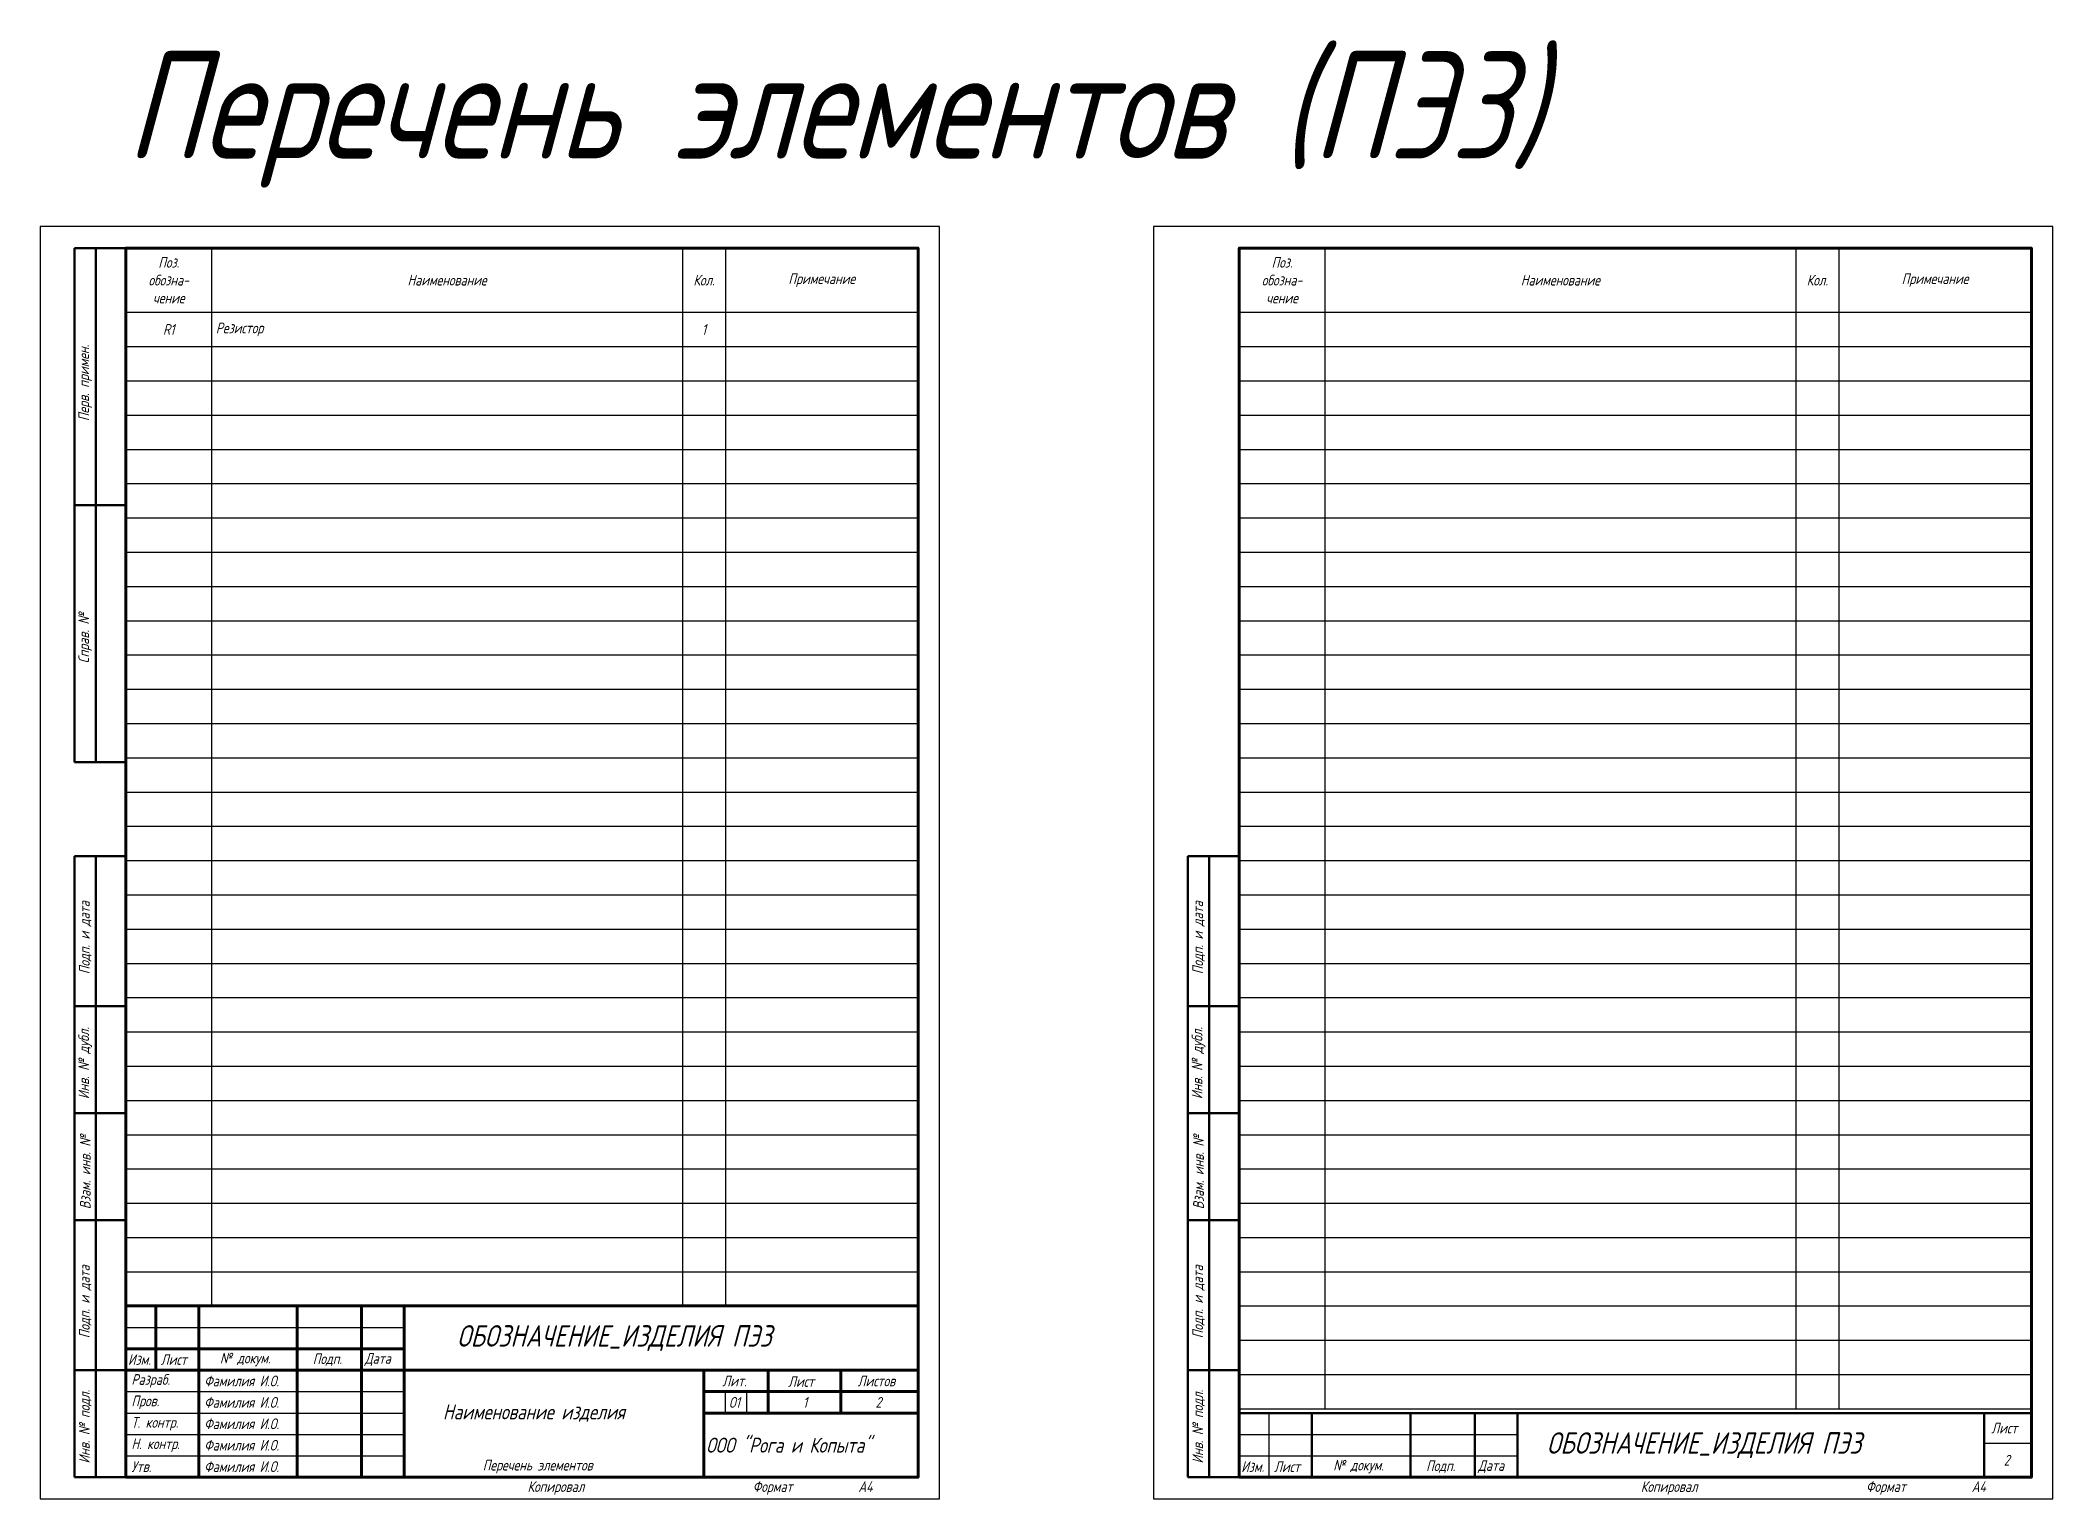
# Model space of a CAD drawing. Header units: millimetres. Extents: x -1 to 889, y -897 to 420.
# Drawn here: x -0.5 to 469.5, y -896.7 to -556.2 of the extents above; entities that cross this region are included whole.
import ezdxf

# ---------------------------------------------------------------- set-up
doc = ezdxf.new("R2010")
doc.units = ezdxf.units.MM
doc.styles.add('ГОСТ 2.304', font='CS_Gost2304.shx')

msp = doc.modelspace()

# ---------------------------------------------------------------- texts
at = {"attachment_point": 4, "style": 'ГОСТ 2.304'}
for s, insert, char_height, width in [('\\pi20.051;{\\Q15;Перечень элементов (ПЭ3)}', (-0.52, -574.7), 25, 470), ('\\pi12.33;{\\Q15;ОБОЗНАЧЕНИЕ_ИЗДЕЛИЯ ПЭ3}', (84.48, -859.2), 5, 120), ('{\\Q15; Фамилия И.О.}', (36.48, -869.2), 2.5, 23), ('{\\Q15; Фамилия И.О.}', (36.48, -874.2), 2.5, 23), ('\\pi0.82131;{\\Q15;О1}', (159.48, -874.2), 2.5, 5), ('\\pi8.0558;{\\Q15;2}', (186.48, -874.2), 2.5, 18), ('{\\Q15; Фамилия И.О.}', (36.48, -879.2), 2.5, 23), ('\\pi9.0343;{\\Q15;Наименование изделия}', (84.48, -876.7), 3.5, 70), ('{\\Q15; Фамилия И.О.}', (36.48, -884.2), 2.5, 23), ('\\pi0.51234;{\\Q15;ООО "Рога и Копыта"}', (154.48, -884.2), 3.5, 50), ('\\pi6.8301;{\\Q15;ОБОЗНАЧЕНИЕ_ИЗДЕЛИЯ ПЭ3}', (344.48, -884.2), 5, 109), ('{\\Q15; Фамилия И.О.}', (36.48, -889.2), 2.5, 23), ('\\pi18.329;{\\Q15;Перечень элементов}', (84.48, -889.2), 2.5, 70), ('\\pi4.5558;{\\Q15;2}', (453.48, -887.7), 2.5, 11)]:
    msp.add_mtext(s, dxfattribs=dict(at, insert=insert, char_height=char_height, width=width))

# ---------------------------------------------------------------- blocks, each defined once
blk = doc.blocks.new('ПЭ3 (первый лист)')
blk.add_line((22, 292), (20, 292))
at = {"linetype": 'Continuous', "lineweight": 60}
for p, q in [((20, 292), (20, 172)), ((20, 150), (20, 5)), ((20, 5), (20, 45)), ((20, 45), (205, 45)), ((27, 30), (27, 45)), ((37, 5), (37, 45)), ((60, 5), (60, 45)), ((75, 5), (75, 45)), ((85, 5), (85, 45)), ((205, 5), (205, 45)), ((20, 35), (85, 35)), ((20, 30), (85, 30)), ((85, 30), (205, 30)), ((155, 5), (155, 30)), ((170, 20), (170, 30)), ((187, 20), (187, 30)), ((155, 25), (205, 25)), ((155, 20), (205, 20)), ((20, 5), (205, 5))]:
    blk.add_line(p, q, dxfattribs=at)
at = {"linetype": 'Continuous', "lineweight": 25}
for p, q in [((20, 40), (85, 40)), ((20, 25), (85, 25)), ((160, 20), (160, 25)), ((165, 20), (165, 25)), ((20, 20), (85, 20)), ((20, 15), (85, 15)), ((20, 10), (85, 10))]:
    blk.add_line(p, q, dxfattribs=at)
blk.add_lwpolyline([(0, 0), (210, 0), (210, 297), (0, 297), (0, 0)], dxfattribs=at)
at = {"linetype": 'Continuous', "lineweight": 50, "ltscale": 0.5, "flags": 128}
for points in [[(8, 292), (20, 292)], [(8, 172), (8, 292)], [(13, 172), (13, 292)], [(8, 232), (20, 232)], [(20, 172), (8, 172)], [(8, 150), (20, 150)], [(8, 5), (8, 150)], [(13, 150), (13, 5)], [(8, 115), (13, 115)], [(13, 115), (20, 115)], [(8, 90), (13, 90)], [(13, 90), (20, 90)], [(8, 65), (13, 65)], [(13, 65), (20, 65)], [(8, 30), (13, 30)], [(13, 30), (20, 30)], [(20, 5), (8, 5)]]:
    blk.add_lwpolyline(points, dxfattribs=at)
at = {"linetype": 'Continuous', "lineweight": 60}
blk.add_lwpolyline([(20, 5), (205, 5), (205, 292), (20, 292), (20, 5)], dxfattribs=at)
at = {"char_height": 2.5, "attachment_point": 4, "rotation": 90, "style": 'ГОСТ 2.304'}
for s, insert, width in [('\\pi19.577;{\\Q15;Перв. примен.}', (10.5, 232), 60), ('\\pi23.058;{\\Q15;Справ. №}', (10.5, 172), 60), ('\\pi7.453;{\\Q15;Подп. и дата}', (10.5, 115), 35), ('\\pi3.2958;{\\Q15;Инв. № дубл.}', (10.5, 90), 25), ('\\pi2.5881;{\\Q15;Взам. инв. №}', (10.5, 65), 25), ('\\pi7.453;{\\Q15;Подп. и дата}', (10.5, 30), 35), ('\\pi3.2333;{\\Q15;Инв. № подл.}', (10.5, 5), 25)]:
    blk.add_mtext(s, dxfattribs=dict(at, insert=insert, width=width))
at = {"char_height": 2.5, "attachment_point": 4, "style": 'ГОСТ 2.304'}
for s, insert, width in [('\\pi0.48325;{\\Q15;Изм.}', (20, 32.5), 7), ('\\pi1.1415;{\\Q15;Лист}', (27, 32.5), 10), ('\\pi4.9688;{\\Q15;№ докум.}', (37, 32.5), 23), ('\\pi3.6395;{\\Q15;Подп.}', (60, 32.5), 15), ('\\pi0.79455;{\\Q15;Дата}', (75, 32.5), 10), ('{\\Q15; Разраб.}', (20, 27.5), 17.1073), ('\\pi4.2958;{\\Q15;Лит.}', (155, 27.5), 15), ('\\pi4.6415;{\\Q15;Лист}', (170, 27.37), 17), ('\\pi2.6103;{\\Q15; Листов}', (187, 27.5), 18), ('{\\Q15; Пров.}', (20, 22.5), 17), ('\\pi8.1038;{\\Q15;1}', (170, 22.5), 17), ('{\\Q15; Т. контр.}', (20, 17.5), 17), ('{\\Q15; Н. контр.}', (20, 12.5), 17), ('{\\Q15; Утв.}', (20, 7.5), 17), ('{\\Q15;Копировал}', (113.79, 2.5), 41.2143), ('{\\Q15;Формат            А4}', (166.39, 2.5), 38.6068)]:
    blk.add_mtext(s, dxfattribs=dict(at, insert=insert, width=width))
blk = doc.blocks.new('*T6')
at = {"color": 0, "linetype": 'ByBlock', "lineweight": -2, "transparency": 16777216}
for p, q in [((0, 0), (185, 0)), ((0, 0), (0, -247)), ((20, 0), (20, -247)), ((130, 0), (130, -247)), ((140, 0), (140, -247)), ((185, 0), (185, -247)), ((0, -15), (185, -15)), ((0, -23), (185, -23)), ((0, -31), (185, -31)), ((0, -39), (185, -39)), ((0, -47), (185, -47)), ((0, -55), (185, -55)), ((0, -63), (185, -63)), ((0, -71), (185, -71)), ((0, -79), (185, -79)), ((0, -87), (185, -87)), ((0, -95), (185, -95)), ((0, -103), (185, -103)), ((0, -111), (185, -111)), ((0, -119), (185, -119)), ((0, -127), (185, -127)), ((0, -135), (185, -135)), ((0, -143), (185, -143)), ((0, -151), (185, -151)), ((0, -159), (185, -159)), ((0, -167), (185, -167)), ((0, -175), (185, -175)), ((0, -183), (185, -183)), ((0, -191), (185, -191)), ((0, -199), (185, -199)), ((0, -207), (185, -207)), ((0, -215), (185, -215)), ((0, -223), (185, -223)), ((0, -231), (185, -231)), ((0, -239), (185, -239)), ((0, -247), (185, -247))]:
    blk.add_line(p, q, dxfattribs=at)
at = {"color": 0, "transparency": 16777216, "char_height": 2.5, "style": 'ГОСТ 2.304'}
for s, insert, width, attachment_point in [('{\\Q15;Поз.\\Pобозна-\\Pчение}', (10, -7.5), 18, 5), ('{\\Q15;Наименование}', (75, -7.5), 108, 5), ('{\\Q15;Кол.}', (135, -7.5), 8, 5), ('{\\Q15;Примечание}', (162.5, -7.5), 43, 5), ('{\\Q15;\\C256;R1}', (10, -19), 18, 5), ('{\\Q15;\\C256;Резистор}', (21, -19), 108, 4), ('{\\Q15;\\C256;1}', (135, -19), 8, 5)]:
    blk.add_mtext(s, dxfattribs=dict(at, insert=insert, width=width, attachment_point=attachment_point))
blk = doc.blocks.new('ПЭ3 (последующие листы)')
blk.add_line((22, 292), (20, 292))
at = {"linetype": 'Continuous', "lineweight": 60}
for p, q in [((20, 292), (20, 172)), ((20, 150), (20, 5)), ((20, 5), (20, 45))]:
    blk.add_line(p, q, dxfattribs=at)
at = {"linetype": 'Continuous', "lineweight": 25}
blk.add_lwpolyline([(0, 0), (210, 0), (210, 297), (0, 297), (0, 0)], dxfattribs=at)
at = {"linetype": 'Continuous', "lineweight": 60}
blk.add_lwpolyline([(20, 5), (205, 5), (205, 292), (20, 292), (20, 5)], dxfattribs=at)
at = {"linetype": 'Continuous', "lineweight": 50, "ltscale": 0.5, "flags": 128}
for points in [[(8, 150), (20, 150)], [(8, 5), (8, 150)], [(13, 150), (13, 5)], [(8, 115), (13, 115)], [(13, 115), (20, 115)], [(8, 90), (13, 90)], [(13, 90), (20, 90)], [(8, 65), (13, 65)], [(13, 65), (20, 65)], [(8, 30), (13, 30)], [(13, 30), (20, 30)], [(20, 20), (20, 5)], [(20, 20), (205, 20)], [(37, 20), (37, 5)], [(60, 20), (60, 5)], [(75, 20), (75, 5)], [(85, 20), (85, 5)], [(194, 20), (194, 5)], [(205, 5), (205, 20)], [(20, 5), (8, 5)], [(20, 5), (205, 5)]]:
    blk.add_lwpolyline(points, dxfattribs=at)
at = {"linetype": 'Continuous', "lineweight": 25, "ltscale": 0.25, "flags": 128}
for points in [[(27, 5), (27, 20)], [(20, 15), (85, 15)], [(20, 10), (85, 10)], [(194, 13), (205, 13)]]:
    blk.add_lwpolyline(points, dxfattribs=at)
at = {"char_height": 2.5, "attachment_point": 4, "rotation": 90, "style": 'ГОСТ 2.304'}
for s, insert, width in [('\\pi7.453;{\\Q15;Подп. и дата}', (10.5, 115), 35), ('\\pi3.2958;{\\Q15;Инв. № дубл.}', (10.5, 90), 25), ('\\pi2.5881;{\\Q15;Взам. инв. №}', (10.5, 65), 25), ('\\pi7.453;{\\Q15;Подп. и дата}', (10.5, 30), 35), ('\\pi3.2333;{\\Q15;Инв. № подл.}', (10.5, 5), 25)]:
    blk.add_mtext(s, dxfattribs=dict(at, insert=insert, width=width))
at = {"char_height": 2.5, "attachment_point": 4, "style": 'ГОСТ 2.304'}
for s, insert, width in [('\\pi1.6415;{\\Q15;Лист}', (194, 16.5), 11), ('\\pi0.48325;{\\Q15;Изм.}', (20, 7.5), 7), ('\\pi1.1415;{\\Q15;Лист}', (27, 7.5), 10), ('\\pi4.9688;{\\Q15;№ докум.}', (37, 7.5), 23), ('\\pi3.6395;{\\Q15;Подп.}', (60, 7.5), 15), ('\\pi0.79455;{\\Q15;Дата}', (75, 7.5), 10), ('{\\Q15;Копировал}', (113.79, 2.5), 41.2143), ('{\\Q15;Формат            А4}', (166.39, 2.5), 38.6068)]:
    blk.add_mtext(s, dxfattribs=dict(at, insert=insert, width=width))
blk = doc.blocks.new('*T8')
at = {"color": 0, "linetype": 'ByBlock', "lineweight": -2, "transparency": 16777216}
for p, q in [((0, 0), (185, 0)), ((0, 0), (0, -271)), ((20, 0), (20, -271)), ((130, 0), (130, -271)), ((140, 0), (140, -271)), ((185, 0), (185, -271)), ((0, -15), (185, -15)), ((0, -23), (185, -23)), ((0, -31), (185, -31)), ((0, -39), (185, -39)), ((0, -47), (185, -47)), ((0, -55), (185, -55)), ((0, -63), (185, -63)), ((0, -71), (185, -71)), ((0, -79), (185, -79)), ((0, -87), (185, -87)), ((0, -95), (185, -95)), ((0, -103), (185, -103)), ((0, -111), (185, -111)), ((0, -119), (185, -119)), ((0, -127), (185, -127)), ((0, -135), (185, -135)), ((0, -143), (185, -143)), ((0, -151), (185, -151)), ((0, -159), (185, -159)), ((0, -167), (185, -167)), ((0, -175), (185, -175)), ((0, -183), (185, -183)), ((0, -191), (185, -191)), ((0, -199), (185, -199)), ((0, -207), (185, -207)), ((0, -215), (185, -215)), ((0, -223), (185, -223)), ((0, -231), (185, -231)), ((0, -239), (185, -239)), ((0, -247), (185, -247)), ((0, -255), (185, -255)), ((0, -263), (185, -263)), ((0, -271), (185, -271))]:
    blk.add_line(p, q, dxfattribs=at)
at = {"color": 0, "transparency": 16777216, "char_height": 2.5, "attachment_point": 5, "style": 'ГОСТ 2.304'}
for s, insert, width in [('{\\Q15;Поз.\\Pобозна-\\Pчение}', (10, -7.5), 18), ('{\\Q15;Наименование}', (75, -7.5), 108), ('{\\Q15;Кол.}', (135, -7.5), 8), ('{\\Q15;Примечание}', (162.5, -7.5), 43)]:
    blk.add_mtext(s, dxfattribs=dict(at, insert=insert, width=width))

# ---------------------------------------------------------------- block references
for name, p in [('ПЭ3 (первый лист)', (-0.52, -896.7)), ('ПЭ3 (последующие листы)', (259.48, -896.7)), ('*T6', (19.48, -604.7)), ('*T8', (279.48, -604.7))]:
    msp.add_blockref(name, p)

msp.set_redraw_order([(e.dxf.handle, doc.entitydb.next_handle()) for e in msp.query("TEXT MTEXT ATTDEF DIMENSION ARC_DIMENSION")])  # texts and dimensions are drawn at this point

doc.saveas('drawing.dxf')
